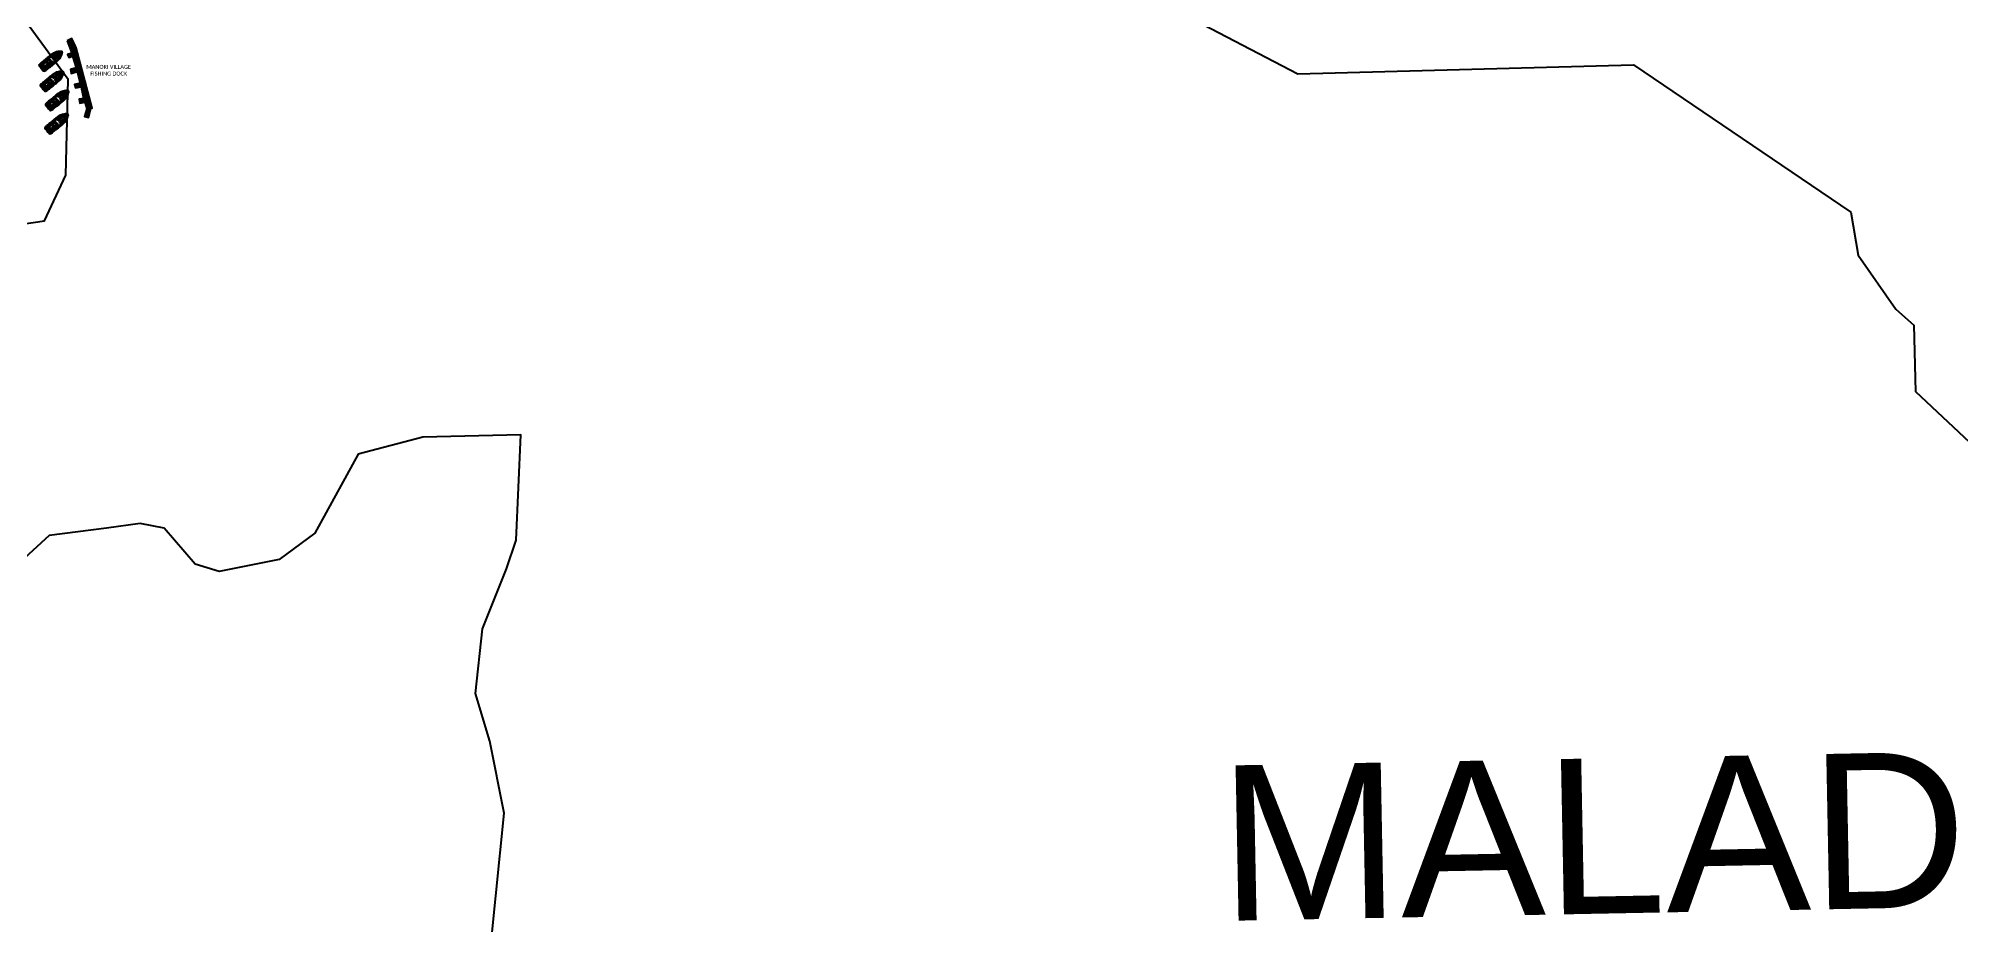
# Model space of a CAD drawing. Header units: metres. Extents: x 266585 to 279238, y 2117616 to 2127268.
# Drawn here: x 267105 to 271869, y 2122771 to 2124963 of the extents above; entities that cross this region are included whole.
import ezdxf

# ---------------------------------------------------------------- set-up
doc = ezdxf.new("R2010")
doc.units = ezdxf.units.M
for name, color, linetype in [('BOAT', 30, 'Continuous'), ('PORT', 5, 'Continuous'), ('PORT TEXT', 7, 'Continuous'), ('village', 3, 'Continuous'), ('VILLAGE NAME', 250, 'Continuous')]:
    doc.layers.add(name, color=color, linetype=linetype)
doc.styles.get("Standard").update_dxf_attribs({"font": 'calibri.ttf'})

msp = doc.modelspace()

# ---------------------------------------------------------------- texts
at = {"layer": 'PORT TEXT', "insert": (267213.1, 2124896.7), "char_height": 10, "width": 132.799, "attachment_point": 1}
msp.add_mtext('\\pxqc;MANORI VILLAGE FISHING DOCK', dxfattribs=at)
at = {"layer": 'VILLAGE NAME', "insert": (270034.2, 2123156.1), "char_height": 385.732, "attachment_point": 1, "rotation": 1.1028}
msp.add_mtext_dynamic_manual_height_columns('{\\fArial|b0|i0|c0|p34;MALAD}', width=2578.433, gutter_width=1928.7, heights=[0], dxfattribs=at)

# ---------------------------------------------------------------- blocks, each defined once
blk = doc.blocks.new('3')
for p, q in [((15259, 11285), (14484, 11285)), ((15259, 11192), (14484, 11192)), ((14615, 10476), (15123, 10528)), ((14686, 10050), (15190, 10197)), ((15968, 14277), (15461, 14277)), ((15968, 14767), (15462, 14767)), ((15968, 15258), (15484, 15258)), ((15968, 15258), (16453, 15258)), ((15968, 14767), (16474, 14767)), ((15968, 14277), (16475, 14277)), ((16111, 11240), (16111, 11048)), ((16111, 11048), (16516, 11165)), ((16111, 11048), (16509, 11048)), ((16160, 9828), (17451, 9828)), ((16498, 9195), (16786, 9687)), ((16707, 11116), (16547, 11058)), ((16716, 11090), (16575, 11038)), ((16600, 11048), (16882, 11048)), ((16709, 10005), (16709, 10459)), ((16732, 9000), (17261, 9307)), ((16767, 11090), (16913, 11037)), ((16776, 11116), (16940, 11056)), ((16846, 8619), (17397, 8623)), ((16949, 11180), (17451, 11048)), ((16973, 11048), (17451, 11048)), ((14565, 8385), (15056, 8357)), ((14685, 6707), (14679, 6695)), ((14966, 7645), (15271, 8006)), ((15658, 7614), (15968, 7614)), ((15665, 7521), (15968, 7521)), ((16200, 7614), (15968, 7614)), ((16200, 7521), (15968, 7521)), ((16554, 7976), (16809, 7478)), ((16782, 8178), (17280, 7902)), ((17251, 6707), (17257, 6695))]:
    blk.add_line(p, q)
for points in [[(15968, 6127, -0.0173595), (14838, 6154, -0.1263403), (14305, 6306, -0.1728985), (14037, 6993, -0.0138842), (14014, 7606, -0.008973), (13973, 8482, -0.01509), (13946, 9483, 0.0022446), (13935, 11027, -0.0033421), (13932, 12742, -0.0169845), (13966, 13889, -0.0245459), (14062, 14750, -0.0679415), (14312, 15833, -0.0339485), (14615, 16539, -0.0220014), (14950, 17169, -0.0428716), (15373, 17727, -0.0595144), (15677, 17994, -0.0463644), (15850, 18096, -0.104882), (15968, 18127, -0.104882)], [(14099, 8543, 0.0064247), (14087, 9488, 0.0022175), (14076, 11029, -0.003368), (14066, 12757, -0.0246325), (14085, 13845, -0.0150373), (14174, 14559, -0.0254387), (14242, 14955, -0.0138434), (14434, 15768, -0.0402664), (14734, 16491, -0.0167294), (15107, 17121, -0.0297388), (15584, 17694, 0.0152497), (15841, 17933, -0.1323888), (15895, 17967, -0.0284417), (15920, 17975, -0.0284417)], [(14113, 8543, 0.0064236), (14100, 9488, 0.0022173), (14090, 11029, -0.0033685), (14080, 12757, -0.0246334), (14099, 13844, -0.0150384), (14188, 14557, -0.0254613), (14256, 14952, -0.0138393), (14448, 15764, -0.0402377), (14746, 16485, -0.0167146), (15118, 17113, -0.0296929), (15593, 17684, 0.0152343), (15851, 17923, -0.1340359), (15900, 17954, -0.0248791), (15920, 17960, -0.0248791)], [(14259, 13906, -0.0315957), (14324, 14539, -0.0049282), (14403, 14955, -0.0284396), (14598, 15666, -0.0428747), (14892, 16347, -0.0353475), (15257, 16991, -0.0240925), (15665, 17545, -0.0798371), (15920, 17811)], [(14273, 13906, -0.031592), (14338, 14536, -0.0049261), (14416, 14952, -0.0284363), (14611, 15661, -0.0428955), (14905, 16341, -0.0353632), (15268, 16984, -0.0241114), (15676, 17537, -0.0776575), (15920, 17794, -0.0776575)], [(14287, 13905, -0.0315883), (14351, 14534, -0.004924), (14430, 14949, -0.0284329), (14624, 15657, -0.0429166), (14917, 16334, -0.0353794), (15280, 16976, -0.0241302), (15687, 17529, -0.075408), (15920, 17776, -0.075408)], [(14314, 13904, -0.0315809), (14379, 14529, -0.0049198), (14457, 14944, -0.0284262), (14650, 15648, -0.0429591), (14942, 16322, -0.0354114), (15303, 16961, -0.0288289), (15644, 17425, -0.0923361), (15920, 17647, -0.0803279)], [(15510, 16937), (15621, 16929, 0.3822208), (15724, 16994), (15807, 17415, 0.7865441), (15746, 17463), (15428, 17125, 0.616464), (15510, 16937, 3.8449075)], [(15968, 6127, 0.0173595), (17099, 6154, 0.1263403), (17632, 6306, 0.1728985), (17899, 6993, 0.0138842), (17922, 7606, 0.008973), (17963, 8482, 0.01509), (17990, 9483, -0.0022446), (18001, 11027, 0.0033421), (18004, 12742, 0.0169845), (17970, 13889, 0.0245459), (17874, 14750, 0.0679415), (17624, 15833, 0.0339485), (17321, 16539, 0.0220014), (16986, 17169, 0.0428716), (16563, 17727, 0.0595144), (16259, 17994, 0.0463644), (16086, 18096, 0.104882), (15968, 18127, 0.104882)], [(17837, 8543, -0.0064247), (17850, 9488, -0.0022175), (17860, 11029, 0.003368), (17870, 12757, 0.0246325), (17851, 13845, 0.0150373), (17762, 14559, 0.0254387), (17694, 14955, 0.0138434), (17502, 15768, 0.0402664), (17202, 16491, 0.0167294), (16829, 17121, 0.0297388), (16352, 17694, -0.0152497), (16095, 17933, 0.1323888), (16041, 17967, 0.0284417), (16016, 17975, 0.0284417)], [(17823, 8543, -0.0064236), (17836, 9488, -0.0022173), (17846, 11029, 0.0033685), (17856, 12757, 0.0246334), (17837, 13844, 0.0150384), (17748, 14557, 0.0254613), (17680, 14952, 0.0138393), (17489, 15764, 0.0402377), (17190, 16485, 0.0167146), (16818, 17113, 0.0296929), (16343, 17684, -0.0152343), (16085, 17923, 0.1340359), (16037, 17954, 0.0248791), (16016, 17960, 0.0248791)], [(17677, 13906, 0.0315957), (17612, 14539, 0.0049282), (17534, 14955, 0.0284396), (17338, 15666, 0.0428747), (17044, 16347, 0.0353475), (16679, 16991, 0.0240925), (16271, 17545, 0.0798371), (16016, 17811)], [(17663, 13906, 0.031592), (17598, 14536, 0.0049261), (17520, 14952, 0.0284363), (17325, 15661, 0.0428955), (17032, 16341, 0.0353632), (16668, 16984, 0.0241114), (16260, 17537, 0.0776575), (16016, 17794, 0.0776575)], [(17649, 13905, 0.0315883), (17585, 14534, 0.004924), (17507, 14949, 0.0284329), (17312, 15657, 0.0429166), (17019, 16334, 0.0353794), (16656, 16976, 0.0241302), (16249, 17529, 0.075408), (16016, 17776, 0.075408)], [(17622, 13904, 0.0315809), (17558, 14529, 0.0049198), (17480, 14944, 0.0284262), (17286, 15648, 0.0429591), (16995, 16322, 0.0354114), (16633, 16961, 0.0288289), (16292, 17425, 0.0923361), (16016, 17647, 0.0803279)], [(16426, 16937), (16315, 16929, -0.3822208), (16212, 16994), (16129, 17415, -0.7865441), (16190, 17463), (16508, 17125, -0.616464), (16426, 16937, -3.8449075)], [(14259, 13906), (14240, 13499), (14230, 13027), (14235, 12258), (14235, 11203), (14254, 9510, -0.0026015), (14274, 8591, 0.004411), (14291, 7810, 0.0130085), (14327, 7273, 0.1133962), (14429, 6986, 0.1460048), (14570, 6865, 1.5952193)], [(14273, 13905), (14254, 13498), (14244, 13027), (14249, 12258), (14249, 11203), (14268, 9511, -0.0026013), (14288, 8592, 0.0044108), (14305, 7810, 0.0130029), (14341, 7275, 0.1133374), (14441, 6994, 0.1448206), (14573, 6879, 0.1389874)], [(14287, 13905), (14267, 13498), (14258, 13027), (14263, 12258), (14263, 11203), (14282, 9511, -0.0026011), (14302, 8592, 0.0044105), (14319, 7811, 0.0129972), (14355, 7276, 0.1132762), (14453, 7001, 0.142458), (14576, 6893, 0.142458)], [(14314, 13903), (14295, 13497), (14285, 13026), (14290, 12259), (14290, 11203), (14310, 9511, -0.0026006), (14330, 8592, 0.0044099), (14346, 7812, 0.002867), (14352, 7694, 0.002867)], [(15703, 7337), (15453, 7337, -0.2027224), (14593, 7704, -0.1787681), (14419, 8123, 0.0100277), (14401, 8982, -0.0053564), (14389, 10399, -0.0166054), (14407, 11545, 0.0189213), (14421, 12735, -0.9258732), (14467, 12742, -0.0412022), (14487, 12530, -0.0244615), (14489, 11848, 0.0128878), (14496, 10534, -0.0193586), (14481, 9766, 0.0023754), (14464, 8876, -0.0063862), (14468, 8310, -0.0136557), (14465, 8083, -0.8627057), (14422, 8078, 0.6480891)], [(14436, 8081, -0.0164878), (14433, 8123, 0.0100227), (14415, 8982, -0.0053564), (14403, 10399, -0.0166073), (14421, 11545, 0.0189212), (14435, 12735, 0.0114302), (14435, 12736, -0.9132826), (14454, 12739, -0.0411744), (14474, 12530, -0.0244777), (14475, 11849, 0.0128888), (14483, 10534, -0.0193623), (14468, 9766, 0.0023766), (14450, 8876, -0.0063905), (14454, 8310, -0.0136639), (14452, 8084, 0.0007008), (14452, 8084, -0.8199757), (14436, 8081, -0.8199757)], [(16017, 9822), (15456, 9822, 0.1583223), (15267, 9218, -0.4176758), (15128, 9062), (14467, 9062)], [(14478, 9640), (15066, 9640, -0.4060884), (15274, 9347)], [(15968, 11837, 0.0336875), (15117, 11708, 0.0518794), (14484, 11431, 1.92312)], [(15968, 13072, 0.0964027), (15128, 12858, 0.0405382), (14488, 12513, 1.92312)], [(15309, 13138), (15309, 13746, 0.4830629), (14927, 13449, 0.5002399), (15309, 13138, 0.4184236)], [(15890, 11827), (15890, 11428, 0.4629247), (16111, 11240), (16433, 11260)], [(15890, 11428), (15890, 11255, 0.5457371), (16111, 11112, 0.2829046)], [(15890, 11255), (15890, 11192, 0.5168392), (16111, 11048, 0.2829046)], [(15968, 13072, -0.0964027), (16808, 12858, -0.0405382), (17448, 12513, -1.92312)], [(15968, 11837, -0.0336875), (16819, 11708, -0.0518794), (17452, 11431, -1.92312)], [(16029, 9960, -0.1640086), (15991, 10360, -0.4075591), (16120, 10414, 0.2046602), (16640, 10437, -0.2865695), (16778, 10441, 0.1987589), (17315, 10404, -0.4514797), (17447, 10380, -1.4639709)], [(16017, 9822, -0.2912689), (16031, 9962, -0.2998669), (16120, 9974, 0.2734776), (16640, 9983, -0.2865695), (16778, 9987, 0.1987589), (17315, 9951, -0.4514797), (17447, 9926, -1.4639709)], [(16209, 7337), (16201, 7447), (16199, 7780, -0.4480431), (16355, 7939, 0.0255607), (16524, 7967, 0.1567601), (16694, 8068, 0.1442879), (16785, 8185, 0.0794269), (16845, 8458, 0.0541789), (16830, 8771, 0.127294), (16729, 9003, -0.0251947), (16615, 9133, 0.1126559), (16496, 9195, 0.0616523), (16330, 9221, -0.2222783), (16204, 9276, -0.0491085), (16118, 9377, -0.0999703), (16052, 9503, -0.0459923), (16023, 9712), (16017, 9822)], [(16209, 7337), (16484, 7337, 0.2027224), (17343, 7704, 0.1787681), (17517, 8123, -0.0100277), (17535, 8982, 0.0053564), (17547, 10399, 0.0166054), (17529, 11545, -0.0189213), (17515, 12735, 0.9258732), (17469, 12742, 0.0412022), (17449, 12530, 0.0244615), (17448, 11848, -0.0128878), (17440, 10534, 0.0193586), (17455, 9766, -0.0023754), (17473, 8876, 0.0063862), (17468, 8310, 0.0136557), (17471, 8083, 0.8627057), (17514, 8078, -0.6480891)], [(16627, 13138), (16627, 13746, -0.4830629), (17009, 13449, -0.5002399), (16627, 13138, -0.4184236)], [(17649, 13905), (17669, 13498), (17679, 13027), (17674, 12258), (17674, 11203), (17654, 9511, 0.0026011), (17634, 8592, -0.0044105), (17618, 7811, -0.0129972), (17581, 7276, -0.1132762), (17484, 7001, -0.142458), (17360, 6893, -0.142458)], [(17663, 13905), (17683, 13498), (17692, 13027), (17687, 12258), (17687, 11203), (17668, 9511, 0.0026013), (17648, 8592, -0.0044108), (17631, 7810, -0.0130029), (17595, 7275, -0.1133374), (17495, 6994, -0.1448206), (17363, 6879, -0.1389874)], [(17677, 13906), (17696, 13499), (17706, 13027), (17701, 12258), (17701, 11203), (17682, 9510, 0.0026015), (17662, 8591, -0.004411), (17645, 7810, -0.0130085), (17609, 7273, -0.1133962), (17507, 6986, -0.1460048), (17366, 6865, -1.5952193)], [(17500, 8081, 0.0164878), (17503, 8123, -0.0100227), (17522, 8982, 0.0053564), (17533, 10399, 0.0166073), (17516, 11545, -0.0189212), (17501, 12735, -0.0114302), (17501, 12736, 0.9132826), (17482, 12739, 0.0411744), (17463, 12530, 0.0244777), (17461, 11849, -0.0128888), (17454, 10534, 0.0193623), (17469, 9766, -0.0023766), (17486, 8876, 0.0063905), (17482, 8310, 0.0136639), (17485, 8084, -0.0007008), (17485, 8084, 0.8199757), (17500, 8081, 0.8199757)], [(17622, 13903), (17641, 13497), (17651, 13026), (17646, 12259), (17646, 11203), (17627, 9511, 0.0026006), (17606, 8592, -0.0044099), (17590, 7812, -0.002867), (17584, 7694, -0.002867)], [(14623, 6459, -0.1643933), (14408, 6486, -0.1886842), (14159, 6722, -0.1075801), (14019, 7335)], [(14099, 8543, -0.0029416), (14109, 7856, 0.0020134), (14118, 7419, 0.1304424), (14196, 7108, 0.261246), (14560, 6796, 0.2091974)], [(14113, 8543, -0.0029414), (14123, 7857, 0.0020144), (14132, 7419, 0.1309924), (14209, 7113, 0.2618322), (14563, 6810, 0.2618322)], [(15148, 7123, -0.0433335), (14832, 7204, -0.18333), (14416, 7523, -0.1239848), (14329, 7900, 0.0153773), (14309, 8173)], [(15145, 7110, -0.043195), (14828, 7191, -0.1834147), (14404, 7516, -0.0945114), (14319, 7806)], [(16789, 7123, 0.0433335), (17104, 7204, 0.18333), (17520, 7523, 0.1239848), (17607, 7900, -0.0153773), (17627, 8173)], [(16792, 7110, 0.043195), (17108, 7191, 0.1834147), (17532, 7516, 0.0945114), (17617, 7806)], [(17313, 6459, 0.1643933), (17529, 6486, 0.1886842), (17777, 6722, 0.1075801), (17917, 7335)], [(17823, 8543, 0.0029414), (17813, 7857, -0.0020144), (17804, 7419, -0.1309924), (17728, 7113, -0.2618322), (17373, 6810, -0.2618322)], [(17837, 8543, 0.0029416), (17827, 7856, -0.0020134), (17818, 7419, -0.1304424), (17740, 7108, -0.261246), (17376, 6796, -0.2091974)]]:
    blk.add_lwpolyline(points, format="xyb")
for points in [[(15512, 16972), (15626, 16964, 0.3830689), (15690, 17002), (15774, 17428, 0.8536356), (15769, 17437), (15454, 17102, 0.6135269)], [(16424, 16972), (16311, 16964, -0.3830689), (16246, 17002), (16162, 17428, -0.8536356), (16167, 17437), (16482, 17102, -0.6135269)], [(15282, 13161), (15282, 13724, 0.460147), (14955, 13448, 0.4770604)], [(16654, 13161), (16654, 13724, -0.460147), (16981, 13448, -0.4770604)], [(16942, 9799, 0.9177055), (16944, 9656, -0.209704), (17282, 9330, 0.850912), (17403, 9348), (17403, 9679, 0.435659), (17310, 9777)]]:
    blk.add_lwpolyline(points, format="xyb", close=True)
for points in [[(15920, 17243), (15920, 18087)], [(15920, 18087), (15920, 17236)], [(16016, 18087), (16016, 17236)], [(16016, 17243), (16016, 18087)], [(14061, 13154), (14037, 13154), (14037, 12891), (14063, 12891)], [(14086, 9609), (14068, 9609), (14068, 9357), (14090, 9357)], [(14076, 12891), (14095, 12891), (14095, 13154), (14075, 13154)], [(14104, 9357), (14117, 9357), (14117, 9609), (14100, 9609)], [(14515, 11449), (14515, 11377), (15160, 11377), (15160, 11717)], [(15890, 11192), (15259, 11192), (15259, 11737)], [(15890, 11285), (15259, 11285)], [(17067, 11264), (17452, 11259)], [(17833, 9357), (17819, 9357), (17819, 9609), (17836, 9609)], [(17860, 12891), (17842, 12891), (17842, 13154), (17862, 13154)], [(17850, 9609), (17868, 9609), (17868, 9357), (17846, 9357)], [(17875, 13154), (17899, 13154), (17899, 12891), (17874, 12891)], [(14111, 7762), (14086, 7762), (14086, 7507), (14116, 7507)], [(14130, 7507), (14139, 7507), (14139, 7762), (14125, 7762)], [(17806, 7507), (17797, 7507), (17797, 7762), (17812, 7762)], [(17825, 7762), (17850, 7762), (17850, 7507), (17820, 7507)]]:
    blk.add_lwpolyline(points)
for points in [[(14753, 9417), (14668, 9620), (14885, 9592)], [(14753, 9310), (14668, 9108), (14885, 9136)], [(15542, 6884), (15602, 7202), (15175, 7247), (15104, 6927)], [(15531, 6898), (15586, 7190), (15186, 7232), (15121, 6939)], [(15751, 6190), (15751, 6747), (16185, 6747), (16185, 6190)], [(16394, 6884), (16334, 7202), (16761, 7247), (16832, 6927)], [(16405, 6898), (16351, 7190), (16751, 7232), (16815, 6939)]]:
    blk.add_lwpolyline(points, close=True)
for centre, radius in [((15572, 17779), 56.4), ((15730, 17935), 62.8), ((15955, 17042), 139), ((15982, 17042), 139), ((16206, 17935), 62.8), ((16365, 17779), 56.4), ((14851, 9364), 29.4), ((15968, 16104), 341), ((15968, 16104), 341), ((15968, 16104), 314), ((15968, 16104), 314), ((15874, 13634), 55), ((16063, 13634), 55), ((16957, 9728), 54.8), ((17179, 9578), 35.5), ((17302, 9689), 54.8), ((17339, 9377), 54.8), ((14772, 6883), 196), ((14772, 6883), 182), ((17164, 6883), 196), ((17164, 6883), 182)]:
    blk.add_circle(centre, radius)
for centre, radius, start, end in [((15955, 17042), 204, 99.883974, 72.333528), ((15982, 17042), 204, 107.666472, 80.116026), ((15968, 18020), 82.1, 53.907357, 126.092643), ((15968, 18020), 82.1, 53.907357, 126.092643), ((14070, 12461), 42.7, 95.030101, 265.129218), ((14085, 13775), 42.7, 91.319562, 261.726148), ((14070, 12461), 42.7, 283.789395, 76.369925), ((14085, 13775), 42.7, 280.385039, 72.660671), ((14404, 15632), 42.7, 81.615848, 249.711519), ((14404, 15632), 42.7, 268.346577, 62.98079), ((14111, 9364), 562, 327.468559, 29.356036), ((15081, 17062), 42.7, 70.230426, 225.372477), ((15081, 17062), 42.7, 244.010243, 51.59266), ((15568, 15839), 36.3, 29.194606, 175.662347), ((15956, 16061), 410, 209.939229, 271.740348), ((19250, 16002), 3624, 163.327383, 178.398193), ((15916, 13389), 521, 84.273519, 120.875859), ((15910, 13368), 414, 81.288457, 129.038211), ((15910, 13368), 386, 81.288457, 132.495579), ((16027, 13368), 414, 50.961789, 98.711543), ((15981, 16061), 410, 268.259652, 330.060771), ((16020, 13389), 521, 59.124141, 95.726481), ((16027, 13368), 386, 47.504421, 98.711543), ((16458, 10167), 404, 143.200021, 207.404179), ((12687, 16002), 3624, 1.601807, 16.672617), ((18206, 8564), 2009, 160.899518, 198.3721), ((16368, 15839), 36.3, 4.337653, 150.805394), ((16746, 11816), 638, 240.624974, 253.975988), ((16746, 11816), 638, 259.949112, 264.189023), ((16902, 11220), 223, 176.115439, 176.384749), ((16902, 11220), 223, 185.602521, 211.595384), ((16742, 11222), 62.3, 10.802299, 169.147864), ((16741, 11103), 29.9, 180, 0), ((16581, 11220), 223, 328.404616, 356.044702), ((16746, 11816), 638, 274.90249, 281.24181), ((16581, 11220), 223, 3.615251, 3.884561), ((16856, 17062), 42.7, 128.40734, 295.989757), ((16856, 17062), 42.7, 314.627523, 109.769574), ((16746, 11816), 638, 285.434198, 300.190005), ((16960, 10167), 404, 326.624449, 34.771942), ((17533, 15632), 42.7, 117.01921, 271.653423), ((17533, 15632), 42.7, 290.288481, 98.384152), ((17852, 13775), 42.7, 107.339329, 259.614961), ((17857, 11177), 42.7, 101.222005, 257.471133), ((17866, 12461), 42.7, 103.630075, 256.210605), ((17852, 13775), 42.7, 278.273852, 88.680438), ((17857, 11177), 42.7, 276.095335, 82.597802), ((17866, 12461), 42.7, 274.870782, 84.969899), ((15190, 6739), 633, 165.995667, 206.331282), ((15233, 6626), 633, 172.125378, 195.357911), ((14772, 6883), 238, 225.772587, 10.674187), ((14772, 6883), 210, 243.724304, 10.674187), ((17164, 6883), 238, 169.325813, 314.227413), ((17164, 6883), 210, 169.325813, 296.275696), ((16746, 6739), 633, 333.668718, 14.004333), ((16703, 6626), 633, 344.642089, 7.874622)]:
    blk.add_arc(centre, radius, start, end)
for centre, major_axis, ratio in [((15045, 9368), (9, 195), 0.7581166), ((16741, 11103), (254, 0), 0.5330921)]:
    blk.add_ellipse(centre, major_axis=major_axis, ratio=ratio)
for start_param, end_param in [(0.8300122, 1.5768462), (4.712389, 5.2323421)]:
    blk.add_ellipse((16750, 11264), major_axis=(0, 745), ratio=0.4253193, start_param=start_param, end_param=end_param)
for points in [[(15136, 8973), (15186, 8923), (15176, 8825), (15107, 8721), (15061, 8595), (15050, 8401), (15082, 8264), (15183, 8106), (15276, 8002), (15438, 7944), (15553, 7941), (15632, 7930), (15661, 7872), (15664, 7739), (15672, 7484), (15681, 7356), (15539, 7346), (15273, 7387), (15079, 7462), (14874, 7581), (14702, 7758), (14590, 7948), (14518, 8142), (14475, 8343), (14471, 8559), (14511, 8775), (14572, 8883), (14659, 8974), (14821, 9056), (14930, 9062), (15065, 9062), (15139, 9040), (15136, 8973), (15072, 8963), (14926, 8967), (14800, 8947), (14687, 8877), (14611, 8786), (14574, 8652), (14564, 8398), (14608, 8189), (14676, 8002), (14755, 7851), (14833, 7757), (14949, 7656), (15107, 7567), (15233, 7520), (15384, 7487), (15510, 7473), (15599, 7466), (15666, 7458), (15685, 7420)], [(15046, 11077), (15099, 11081), (15166, 11095), (15162, 11159), (15052, 11172), (14839, 11120), (14632, 10955), (14528, 10686), (14498, 10423), (14541, 10108), (14677, 9833), (14836, 9713), (15089, 9658), (15202, 9664), (15248, 9693), (15224, 9747), (15165, 9753), (14962, 9778), (14826, 9849), (14723, 9975), (14661, 10121), (14625, 10316), (14616, 10504), (14645, 10676), (14703, 10848), (14826, 10978), (14985, 11065), (15046, 11077)], [(15242, 9728), (15284, 9784), (15301, 9859), (15256, 9987), (15219, 10089), (15176, 10257), (15125, 10513), (15113, 10650), (15108, 10792), (15116, 10904), (15133, 11003), (15134, 11082)], [(16209, 7337), (16522, 7376), (16865, 7508), (17113, 7684), (17315, 7972), (17390, 8261), (17396, 8665), (17355, 9089), (17199, 9393), (16901, 9625), (16608, 9762), (16270, 9827), (16017, 9822)], [(14949, 6725), (14889, 6660), (14751, 6592), (14670, 6567), (14631, 6512), (14623, 6459)], [(15968, 6876), (15852, 6882), (15776, 6899), (15676, 6923), (15593, 6891), (15412, 6853), (15219, 6882), (15120, 6923), (15057, 6932), (14965, 6919)], [(15703, 7337), (15662, 7244), (15622, 7119), (15577, 6884)], [(15968, 6876), (16084, 6882), (16160, 6899), (16260, 6923), (16343, 6891), (16524, 6853), (16718, 6882), (16816, 6923), (16880, 6932), (16971, 6919)], [(16209, 7337), (16274, 7244), (16314, 7119), (16359, 6884)], [(16987, 6725), (17047, 6660), (17185, 6592), (17266, 6567), (17305, 6512), (17313, 6459)]]:
    blk.add_spline(points, degree=3)
for points, knots in [([(15052, 9535), (14987, 9538), (14916, 9443), (14934, 9243), (15011, 9180), (15140, 9235), (15185, 9361), (15132, 9502), (15091, 9534), (15052, 9535)], [0, 0, 0, 0, 1.7432734, 1.7432734, 3.4865468, 3.4865468, 5.2298202, 5.2298202, 6.2831853, 6.2831853, 6.2831853, 6.2831853]), ([(15968, 13487), (15732, 13507), (15484, 13592), (15248, 14016), (15219, 14267), (15199, 14975), (15273, 15428), (15346, 16250), (15392, 16600), (15444, 16963)], [0, 0, 0, 0, 0.0462196, 0.0462196, 0.09243919, 0.09243919, 0.19473251, 0.19473251, 0.27090841, 0.27090841, 0.27090841, 0.27090841]), ([(15969, 13501), (15726, 13521), (15478, 13616), (15250, 14057), (15229, 14313), (15218, 15025), (15289, 15480), (15364, 16281), (15407, 16611), (15456, 16954)], [0, 0, 0, 0, 0.0480884, 0.0480884, 0.09617679, 0.09617679, 0.19853767, 0.19853767, 0.2704106, 0.2704106, 0.2704106, 0.2704106]), ([(15649, 13652), (15601, 13675), (15412, 13793), (15236, 14361), (15332, 15175), (15389, 16086), (15474, 16690), (15509, 16937)], [0.02340441, 0.02340441, 0.02340441, 0.02340441, 0.03509423, 0.07391115, 0.13825098, 0.21657134, 0.27090841, 0.27090841, 0.27090841, 0.27090841]), ([(15973, 13542), (15725, 13563), (15488, 13664), (15279, 14119), (15266, 14382), (15267, 15105), (15336, 15571), (15414, 16347), (15454, 16644), (15496, 16939)], [0, 0, 0, 0, 0.0508337, 0.0508337, 0.1016674, 0.1016674, 0.20603281, 0.20603281, 0.27090841, 0.27090841, 0.27090841, 0.27090841]), ([(15649, 13689), (15563, 13734), (15491, 13794), (15341, 14062), (15312, 14307), (15306, 14741), (15331, 14954), (15389, 15603), (15418, 16042), (15493, 16627), (15515, 16780), (15537, 16933)], [0.02482538, 0.02482538, 0.02482538, 0.02482538, 0.0474598, 0.0474598, 0.0949196, 0.0949196, 0.1423794, 0.1423794, 0.23729899, 0.23729899, 0.27090841, 0.27090841, 0.27090841, 0.27090841]), ([(15649, 13836), (15408, 13994), (15463, 14437), (15459, 14880), (15499, 15460), (15532, 15842)], [0.03136606, 0.03136606, 0.03136606, 0.03136606, 0.10847437, 0.10847437, 0.19207292, 0.19207292, 0.19207292, 0.19207292]), ([(15963, 13542), (16212, 13563), (16448, 13664), (16658, 14119), (16670, 14382), (16669, 15105), (16600, 15571), (16522, 16347), (16482, 16644), (16441, 16939)], [0, 0, 0, 0, 0.0508337, 0.0508337, 0.1016674, 0.1016674, 0.20603281, 0.20603281, 0.27090841, 0.27090841, 0.27090841, 0.27090841]), ([(15967, 13501), (16210, 13521), (16458, 13616), (16686, 14057), (16707, 14313), (16718, 15025), (16647, 15480), (16572, 16281), (16529, 16611), (16480, 16954)], [0, 0, 0, 0, 0.0480884, 0.0480884, 0.09617679, 0.09617679, 0.19853767, 0.19853767, 0.2704106, 0.2704106, 0.2704106, 0.2704106]), ([(15968, 13487), (16204, 13507), (16453, 13592), (16688, 14016), (16717, 14267), (16737, 14975), (16664, 15428), (16591, 16250), (16544, 16600), (16493, 16963)], [0, 0, 0, 0, 0.0462196, 0.0462196, 0.09243919, 0.09243919, 0.19473251, 0.19473251, 0.27090841, 0.27090841, 0.27090841, 0.27090841]), ([(16201, 7447), (16516, 7472), (16799, 7555), (17218, 7923), (17295, 8203), (17283, 8817), (17280, 9139), (16921, 9535), (16618, 9678), (16234, 9723), (16133, 9718), (16023, 9712)], [0, 0, 0, 0, 0.06841019, 0.06841019, 0.13682037, 0.13682037, 0.20523056, 0.20523056, 0.27364074, 0.27364074, 0.29746041, 0.29746041, 0.29746041, 0.29746041]), ([(16287, 13652), (16335, 13675), (16525, 13793), (16700, 14361), (16604, 15175), (16547, 16086), (16462, 16690), (16427, 16937)], [0.02340441, 0.02340441, 0.02340441, 0.02340441, 0.03509423, 0.07391115, 0.13825098, 0.21657134, 0.27090841, 0.27090841, 0.27090841, 0.27090841]), ([(16287, 13689), (16373, 13734), (16445, 13794), (16596, 14062), (16624, 14307), (16630, 14741), (16605, 14954), (16547, 15603), (16518, 16042), (16443, 16627), (16421, 16780), (16400, 16933)], [0.02482538, 0.02482538, 0.02482538, 0.02482538, 0.0474598, 0.0474598, 0.0949196, 0.0949196, 0.1423794, 0.1423794, 0.23729899, 0.23729899, 0.27090841, 0.27090841, 0.27090841, 0.27090841]), ([(16287, 13836), (16528, 13994), (16473, 14437), (16478, 14880), (16438, 15460), (16404, 15842)], [0.03136606, 0.03136606, 0.03136606, 0.03136606, 0.10847437, 0.10847437, 0.19207292, 0.19207292, 0.19207292, 0.19207292]), ([(16967, 11103), (16967, 11131), (16932, 11170), (16732, 11234), (16533, 11172), (16501, 11059), (16647, 10979), (16901, 11012), (16967, 11066), (16967, 11103)], [0, 0, 0, 0, 1.0314508, 1.0314508, 2.9924553, 2.9924553, 4.9534598, 4.9534598, 6.2831853, 6.2831853, 6.2831853, 6.2831853]), ([(15968, 7083), (15929, 7084), (15864, 7085), (15768, 7105), (15689, 7142), (15639, 7120), (15620, 7111)], [0, 0, 0, 0, 0.008409254, 0.014054591, 0.021480758, 0.025832557, 0.025832557, 0.025832557, 0.025832557]), ([(15968, 7083), (16007, 7084), (16072, 7085), (16168, 7105), (16247, 7142), (16297, 7120), (16316, 7111)], [0, 0, 0, 0, 0.008409254, 0.014054591, 0.021480758, 0.025832557, 0.025832557, 0.025832557, 0.025832557])]:
    blk.add_open_spline(points, degree=3, knots=knots)
for points in [[(16384, 11788), (16361, 11630), (16361, 11448), (16406, 11260)], [(17133, 11590), (17134, 11485), (17123, 11373), (17096, 11260)]]:
    blk.add_open_spline(points, degree=3)

# ---------------------------------------------------------------- hatches: boundary and pattern name
at = {"layer": 'PORT'}
h = msp.add_hatch(dxfattribs=at)
h.set_pattern_fill('ANSI37', color=256)
h.paths.add_polyline_path([(267198.9, 2124939.2), (267188.3, 2124962.5), (267176.1, 2124956), (267188.1, 2124925.8), (267177.3, 2124922.8), (267180.3, 2124914.7), (267190.1, 2124918.5), (267199.2, 2124889), (267184.6, 2124884.8), (267186.8, 2124875.5), (267201.6, 2124879.9), (267208.5, 2124851.1), (267195, 2124847.9), (267197.2, 2124839.5), (267211.1, 2124842.5), (267217.2, 2124813), (267206, 2124811.5), (267208.1, 2124801.9), (267220.3, 2124803.8), (267225.2, 2124787.8), (267219.8, 2124768.7), (267229.6, 2124765.8), (267234.9, 2124788), (267238.8, 2124789.1)])

# ---------------------------------------------------------------- linework, layer by layer
at = {"layer": 'PORT', "flags": 128}
msp.add_lwpolyline([(267176.1, 2124956), (267188.1, 2124925.8), (267177.3, 2124922.8), (267180.3, 2124914.7), (267190.1, 2124918.5), (267199.2, 2124889), (267184.6, 2124884.8), (267186.8, 2124875.5), (267201.6, 2124879.9), (267208.5, 2124851.1), (267195, 2124847.9), (267197.2, 2124839.5), (267211.1, 2124842.5), (267217.2, 2124813), (267206, 2124811.5), (267208.1, 2124801.9), (267220.3, 2124803.8), (267225.2, 2124787.8), (267219.8, 2124768.7), (267229.6, 2124765.8), (267234.9, 2124788), (267238.8, 2124789.1), (267198.9, 2124939.2), (267188.3, 2124962.5)], close=True, dxfattribs=at)
at = {"layer": 'village', "color": 3}
msp.add_polyline3d([(269068.7, 2125976.3, 0), (269064.2, 2125873.7, 0), (269403.2, 2125744.3, 0), (269537, 2125722, 0), (269630.7, 2125619.4, 0), (269612.8, 2125432.1, 0), (269670.8, 2125338.4, 0), (269840.3, 2125284.9, 0), (269840.3, 2125079.7, 0), (270232.8, 2124874.6, 0), (271066.9, 2124896.9, 0), (271606.6, 2124531.1, 0), (271624.4, 2124424.1, 0), (271718.1, 2124290.3, 0), (271762.7, 2124250.1, 0), (271767.1, 2124085.1, 0), (271914.3, 2123946.8, 0), (272039.2, 2124156.5, 0), (272039.2, 2124276.9, 0), (272213.2, 2124285.8, 0), (272440.6, 2124459.8, 0), (272748.4, 2124428.5, 0), (272953.6, 2124383.9, 0), (273157, 2124290.3, 0), (273264, 2124102.9, 0), (273344.3, 2123964.7, 0), (273415.7, 2123924.5, 0), (273451.3, 2123808.6, 0), (273625.3, 2123821.9, 0), (273607.5, 2123764, 0), (274013.3, 2123768.4, 0), (274053.5, 2124201.1, 0), (274365.7, 2124196.6, 0), (274379.1, 2123866.6, 0), (274312.2, 2123857.6, 0), (274316.6, 2123639.1, 0), (274512.9, 2123621.2, 0), (274624.4, 2123697.1, 0), (274985.7, 2123710.4, 0), (274981.2, 2123576.6, 0), (275092.7, 2123420.5, 0), (275213.2, 2123344.7, 0), (275324.7, 2123309, 0), (275456.7, 2123309, 0), (275492.4, 2123585.6, 0), (275737.7, 2123581.1, 0), (275791.2, 2123607.9, 0), (276500.4, 2123607.9, 0), (276620.8, 2123532, 0), (276776.9, 2123478.5, 0), (277006.6, 2123491.9, 0), (277363.5, 2123451.7, 0), (277885.3, 2123450, 0), (278135.1, 2123347.4, 0), (278349.2, 2123284.9, 0), (278532, 2123249.2, 0), (278755.1, 2123213.6, 0), (278911.2, 2123102.1, 0), (279022.7, 2122941.5, 0), (279085.1, 2122807.7, 0), (279156.5, 2122705.1, 0), (279223.4, 2122660.5, 0), (279182, 2122370, 0), (279238.4, 2122130.4, 0), (279125.6, 2121637, 0), (278871.9, 2121397.4, 0), (278364.4, 2120354.2, 0), (278390.7, 2120266.6, 0), (278258.6, 2120238.3, 0), (278110, 2120125.3, 0), (277913.7, 2120119.4, 0), (277717.4, 2120190.7, 0), (277443.9, 2120280, 0), (277081.1, 2120416.7, 0), (276855.1, 2120535.7, 0), (276694.6, 2120678.4, 0), (276587.5, 2120833, 0), (276492.4, 2121029.3, 0), (276474.5, 2121249.3, 0), (276462.6, 2121641.8, 0), (275927.4, 2121588.3, 0), (275671.7, 2121618, 0), (275213.7, 2121516.9, 0), (274898.6, 2121481.3, 0), (274880.7, 2121576.4, 0), (274714.2, 2121588.3, 0), (274654.7, 2121677.5, 0), (274642.8, 2121826.2, 0), (274506, 2121802.4, 0), (274333.6, 2121748.9, 0), (274155.2, 2121701.3, 0), (273994.6, 2121701.3, 0), (273881.6, 2121772.7, 0), (273756.7, 2121867.8, 0), (273524.8, 2121903.5, 0), (273322.6, 2121986.8, 0), (273007.4, 2122028.4, 0), (272698.1, 2122046.2, 0), (272588.1, 2122067.6, 0), (272534.6, 2122109.3, 0), (272463.2, 2122115.2, 0), (272385.9, 2121996.3, 0), (271761.5, 2121972.5, 0), (271737.7, 2121776.2, 0), (271666.3, 2121645.4, 0), (271577.1, 2121556.2, 0), (271452.2, 2121467, 0), (271333.3, 2121312.4, 0), (271297.6, 2121026.9, 0), (270441.2, 2120199.1, 0), (269781.1, 2119533, 0), (269461.8, 2119114.3, 0), (269241.7, 2118870.5, 0), (269110.9, 2118573.2, 0), (269027.6, 2118275.8, 0), (268843.3, 2117877.3, 0), (268754.1, 2117615.7, 0), (268581.6, 2117669.2, 0), (268391.3, 2117740.6, 0), (268385.4, 2118085.5, 0), (268290.2, 2118061.7, 0), (268230.7, 2117996.3, 0), (268129.6, 2118002.2, 0), (268010.7, 2118103.3, 0), (267814.4, 2118269.9, 0), (267701.4, 2118323.4, 0), (267487.3, 2118311.5, 0), (267427.9, 2118305.5, 0), (267457.6, 2118834.8, 0), (267356.5, 2119031.1, 0), (267268.5, 2119176.2, 0), (267143.6, 2119301.1, 0), (267054.4, 2119360.5, 0), (266971.1, 2119378.4, 0), (266965.2, 2119640, 0), (266917.6, 2119717.4, 0), (266834.4, 2119770.9, 0), (266697.6, 2119794.7, 0), (266733.3, 2119877.9, 0), (266810.6, 2119937.4, 0), (266899.8, 2119961.2, 0), (266893.8, 2120187.2, 0), (266810.6, 2120312.1, 0), (266703.5, 2120395.3, 0), (266632.2, 2120508.3, 0), (266656, 2120627.3, 0), (266679.7, 2120793.8, 0), (266935.5, 2120793.8, 0), (267006.8, 2120722.4, 0), (267096, 2120698.6, 0), (267197.1, 2120722.4, 0), (267316.1, 2120871.1, 0), (267435, 2121079.2, 0), (267536.1, 2121156.5, 0), (267655.1, 2121210.1, 0), (267839.4, 2121239.8, 0), (267904.8, 2121254.1, 0), (268226, 2122152.1, 0), (268220, 2122627.8, 0), (268261.7, 2123038.2, 0), (268226, 2123216.6, 0), (268190.3, 2123335.5, 0), (268208.1, 2123496.1, 0), (268267.6, 2123644.8, 0), (268291.4, 2123716.2, 0), (268303.3, 2123977.8, 0), (268059.5, 2123971.9, 0), (267898.9, 2123930.2, 0), (267791.8, 2123734, 0), (267702.6, 2123668.6, 0), (267554, 2123638.8, 0), (267494.5, 2123656.7, 0), (267417.2, 2123745.9, 0), (267357.7, 2123757.8, 0), (267274.4, 2123745.9, 0), (267131.7, 2123728, 0), (267060.4, 2123662.6, 0), (266965.2, 2123662.6, 0), (266870, 2123728, 0), (266763, 2123781.6, 0), (266715.4, 2123876.7, 0), (266786.8, 2124061.1, 0), (266810.6, 2124348.9, 0), (266870, 2124467.9, 0), (267000.9, 2124491.6, 0), (267119.8, 2124509.5, 0), (267173.3, 2124622.5, 0), (267179.3, 2124860.4, 0), (267048.5, 2125038.8, 0), (266917.6, 2125122, 0), (266786.8, 2125157.7, 0), (266691.6, 2125157.7, 0), (266584.6, 2125098.2, 0), (266626.2, 2125597.8, 0), (266733.3, 2125794, 0), (266733.3, 2126144.9, 0), (266635.9, 2126399, 0), (266723.1, 2126494.2, 0), (266620, 2126533.8, 0), (266612.1, 2126605.2, 0), (266739, 2126684.5, 0), (266721.2, 2126999.9, 0), (266848, 2127154.9, 0)], dxfattribs=at)

# ---------------------------------------------------------------- block references
at = {"layer": 'BOAT', "xscale": 0.005558270232777463, "yscale": 0.005558270232777463, "zscale": 0.005558270232777463, "rotation": 309.1916473483651}
for p in [(267029.6, 2124935), (267032.6, 2124885.1), (267045.7, 2124837.4), (267044.3, 2124779.5)]:
    msp.add_blockref('3', p, dxfattribs=at)

msp.set_redraw_order([(e.dxf.handle, doc.entitydb.next_handle()) for e in msp.query("TEXT MTEXT ATTDEF DIMENSION ARC_DIMENSION")])  # texts and dimensions are drawn at this point

doc.saveas('drawing.dxf')
